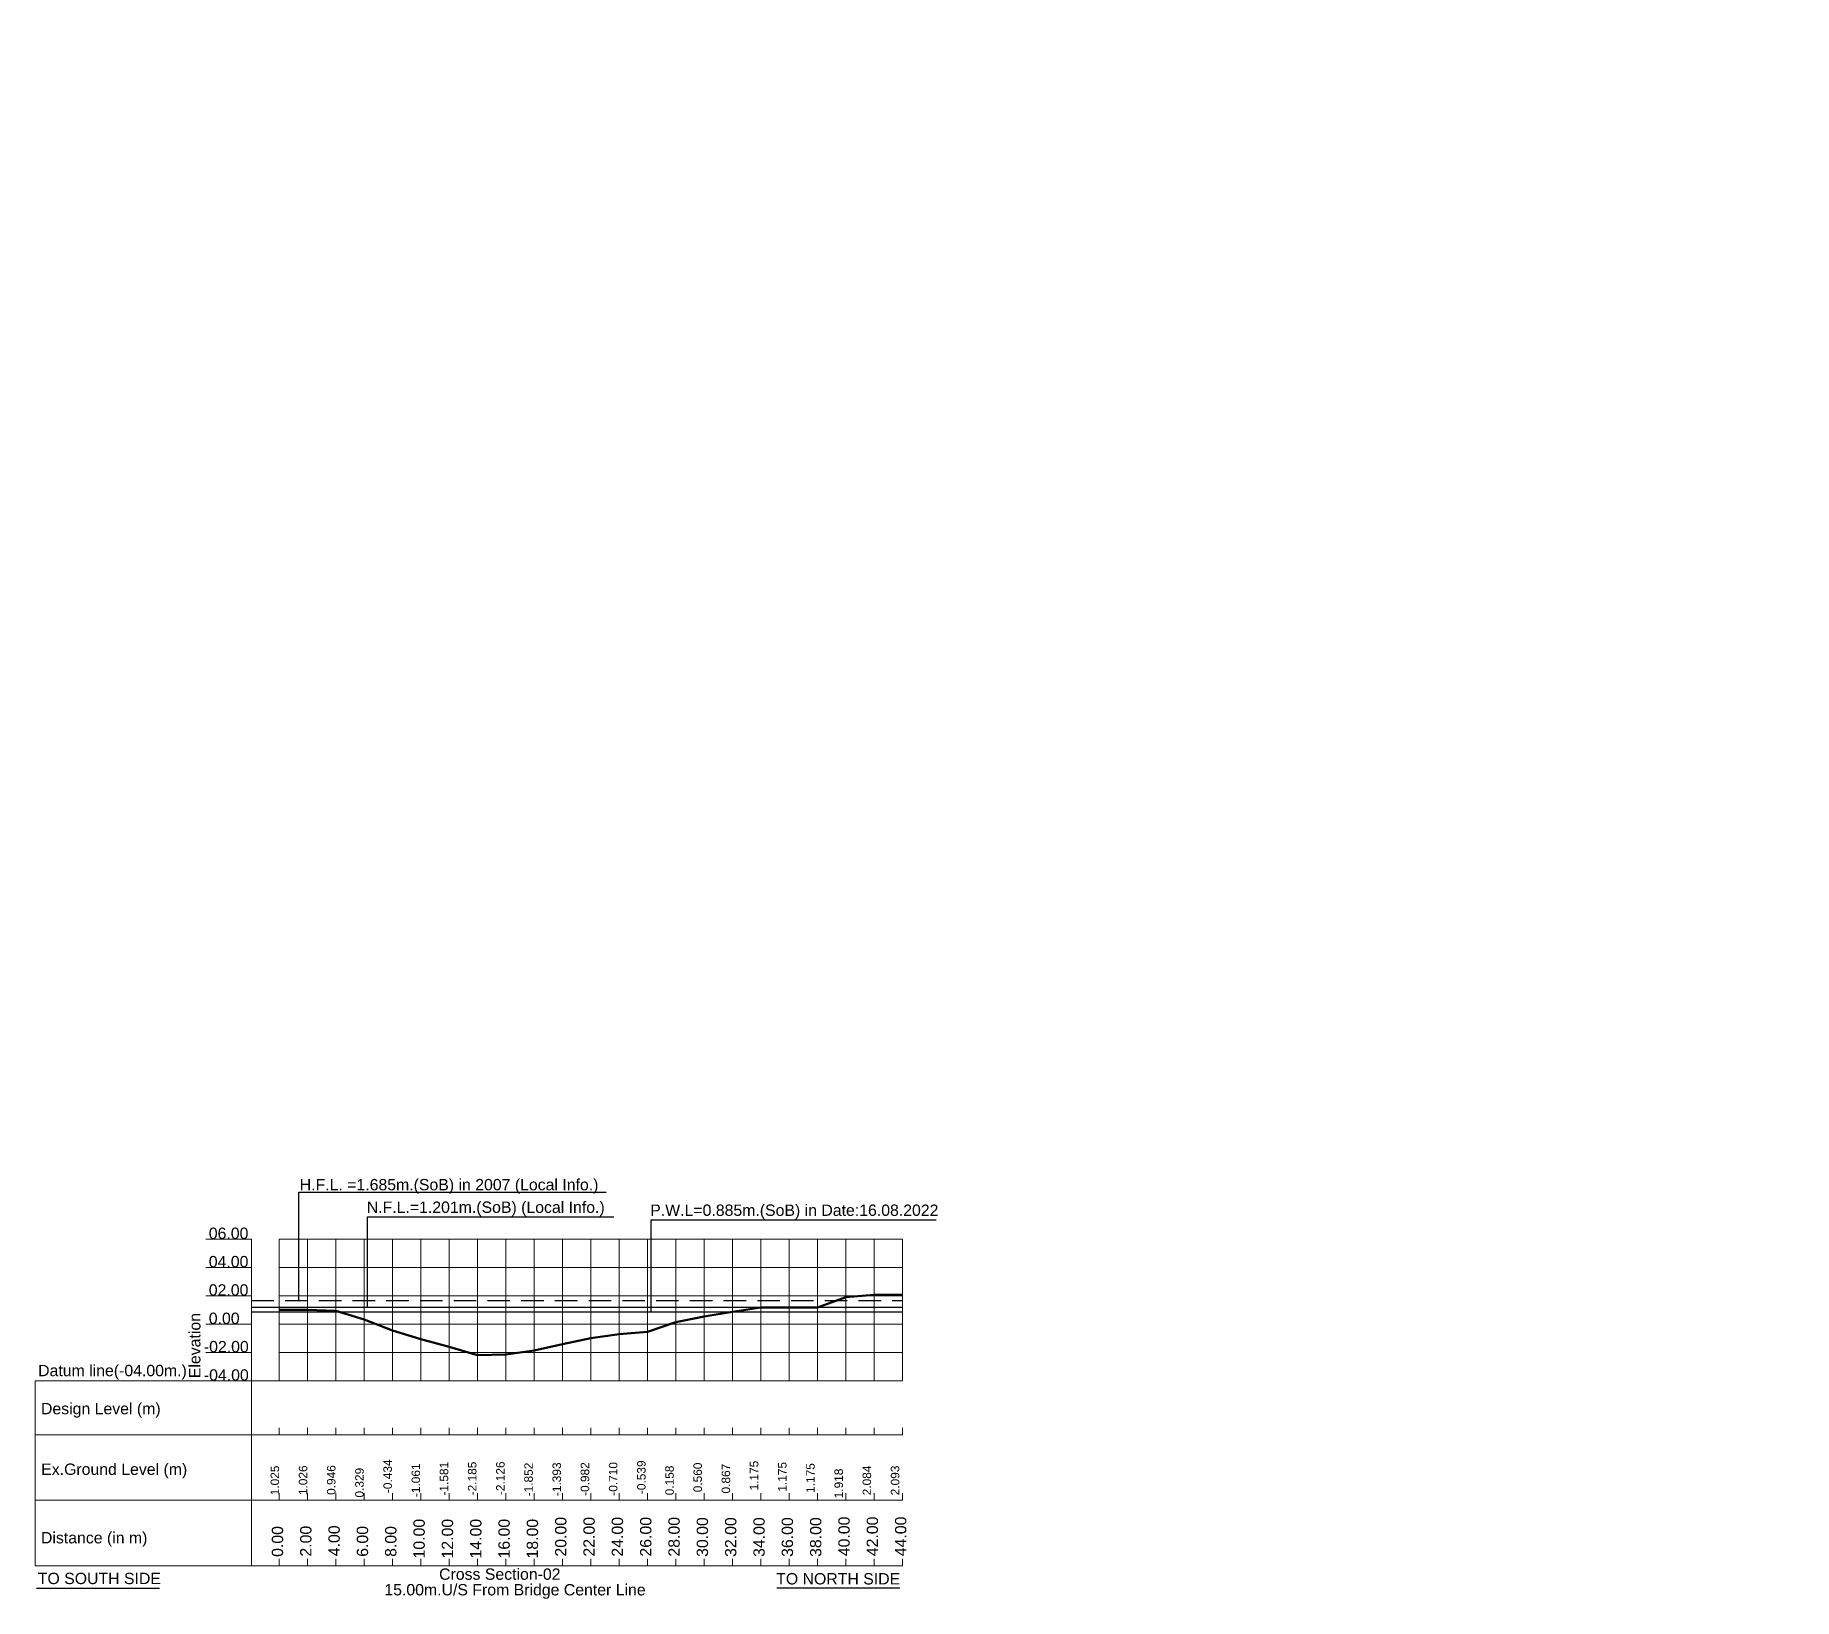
# Model space of a CAD drawing. Header units: millimetres. Extents: x -116975602006 to 5543032, y -156721783972 to 203313.
# Drawn here: x -45568 to 78585, y -47599 to 62751 of the extents above; entities that cross this region are included whole.
import ezdxf

# ---------------------------------------------------------------- set-up
doc = ezdxf.new("R2010")
doc.units = ezdxf.units.MM
doc.header["$LTSCALE"] = 250
for name, pattern in [('DASHED', [19.05, 12.7, -6.35]), ('DASHED2', [0.375, 0.25, -0.125]), ('HIDDEN2', [0.1875, 0.125, -0.0625])]:
    doc.linetypes.add(name, pattern=pattern)
for name, color, linetype, lineweight in [('Bed Level', 7, 'Continuous', 18), ('Offset', 252, 'Continuous', 20), ('Profail', 5, 'Continuous', 18), ('RL', 7, 'Continuous', 18), ('Water Line', 4, 'DASHED', 18)]:
    doc.layers.add(name, color=color, linetype=linetype, lineweight=lineweight)
for name, color, linetype in [('dim', 4, 'Continuous'), ('GRID', 253, 'Continuous'), ('OTHER', 7, 'Continuous'), ('Pile', 11, 'Continuous'), ('Text', 7, 'Continuous')]:
    doc.layers.add(name, color=color, linetype=linetype)
doc.styles.add('ROMANS', font='arial.ttf', dxfattribs={"height": 200})
doc.styles.get("Standard").update_dxf_attribs({"font": 'times.ttf'})
doc.styles.add('text', font='arial.ttf')
doc.dimstyles.get("Standard").update_dxf_attribs({"dimtxt": 500, "dimasz": 700, "dimexe": 80, "dimexo": 70, "dimgap": 30, "dimtad": 1, "dimdec": 0, "dimlfac": -1, "dimzin": 0, "dimdsep": 46, "dimtxsty": 'Standard', "dimcen": 400, "dimadec": 0, "dimazin": 0, "dimtfac": 1, "dimtdec": 0, "dimtix": 1, "dimtofl": 0, "dimtmove": 0, "dimatfit": 3, "dimfxl": 1, "dimtolj": 1, "dimtzin": 0, "dimarcsym": 0})

msp = doc.modelspace()

# ---------------------------------------------------------------- texts
at = {"layer": 'Bed Level', "color": 7, "lineweight": 0, "style": 'text'}
for s, p in [('06.00', (-33311.6, -22202.3)), ('04.00', (-33311.6, -24202.3)), ('02.00', (-33311.6, -26202.3)), ('0.00', (-33311.6, -28202.3)), ('-02.00', (-33658.6, -30202.3)), ('-04.00', (-33658.6, -32202.3))]:
    msp.add_text(s, height=800, dxfattribs=at).set_placement(p)
msp.add_text('Elevation', height=800, rotation=90, dxfattribs=at).set_placement((-33901.5, -32027.3))
at = {"layer": 'dim', "color": 1, "ltscale": 10, "char_height": 13.889, "attachment_point": 8, "rotation": 90}
for insert, width in [((77585.2, 62751.5), 58.007), ((77585.2, 62359.9), 58.566), ((78585.2, 62751.5), 58.007), ((78585.2, 62359.9), 58.566)]:
    msp.add_mtext('{\\fArial|b0|i0|c0;\\c0;', dxfattribs=dict(at, insert=insert, width=width))
at = {"layer": 'OTHER', "color": 4, "linetype": 'HIDDEN2', "lineweight": 13, "ltscale": 5, "style": 'text'}
msp.add_text('H.F.L. =1.685m.(SoB) in 2007 (Local Info.)', height=800, dxfattribs=at).set_placement((-26892.3, -18769, 1844.6))
at = {"layer": 'OTHER', "color": 234, "lineweight": 30, "ltscale": 5, "style": 'text'}
msp.add_text('N.F.L.=1.201m.(SoB) (Local Info.)', height=800, dxfattribs=at).set_placement((-22160.1, -20361.3, 1844.6))
at = {"layer": 'OTHER', "color": 6, "lineweight": 30, "ltscale": 5, "style": 'text'}
msp.add_text('P.W.L=0.885m.(SoB) in Date:16.08.2022', height=800, dxfattribs=at).set_placement((-2145.4, -20573.3, 1844.6))
at = {"layer": 'RL', "lineweight": 5, "style": 'text'}
for s, p in [('10.00', (-18065.7, -44752.7)), ('12.00', (-16065.8, -44752.7)), ('14.00', (-14065.9, -44752.7)), ('16.00', (-12066, -44752.7)), ('18.00', (-10066.1, -44752.7)), ('20.00', (-8066.2, -44619.6)), ('22.00', (-6066.3, -44619.6)), ('24.00', (-4066.4, -44619.6)), ('26.00', (-2066.5, -44619.6)), ('28.00', (-66.6, -44619.6)), ('30.00', (1933.3, -44640.8)), ('32.00', (3933.2, -44640.8)), ('34.00', (5933.1, -44640.8)), ('36.00', (7933, -44640.8)), ('38.00', (9932.9, -44640.8)), ('40.00', (11932.8, -44591.8)), ('42.00', (13932.7, -44591.8)), ('44.00', (15932.6, -44591.8)), ('0.00', (-28065.1, -44640)), ('2.00', (-26065.2, -44619.6)), ('4.00', (-24065.3, -44591.8)), ('6.00', (-22065.5, -44633.5)), ('8.00', (-20065.6, -44638.4))]:
    msp.add_text(s, height=800, rotation=90, dxfattribs=at).set_placement(p)
at = {"layer": 'Text', "color": 7, "lineweight": 5, "style": 'text'}
for s, p in [('Datum line(-04.00m.)', (-45357, -31887.6)), ('Design Level (m)', (-45156.8, -34573.3)), ('Ex.Ground Level (m)', (-45142.1, -38852.4)), ('Distance (in m)', (-45157.7, -43687.3)), ('TO SOUTH SIDE', (-45381.6, -46560.6, -38777.8)), ('Cross Section-02', (-17052.5, -46255.7, -38777.8)), ('TO NORTH SIDE', (6744.2, -46584.2, -38777.8)), ('15.00m.U/S From Bridge Center Line', (-20916.3, -47356, -38777.8))]:
    msp.add_text(s, height=800, rotation=359.991507, dxfattribs=at).set_placement(p)
at = {"layer": 'Text', "ltscale": 0.5, "style": 'ROMANS'}
for s, p in [('1.025', (-28347.6, -40294.1)), ('1.026', (-26357.3, -40280)), ('0.946', (-24367, -40265.7)), ('0.329', (-22375.8, -40450.5)), ('-0.434', (-20387.4, -40137.8)), ('-1.061', (-18395.2, -40422.1)), ('-1.581', (-16405.9, -40308.4)), ('-2.185', (-14416.6, -40294.1)), ('-2.126', (-12426.3, -40280)), ('-1.852', (-10436.1, -40365.2)), ('-1.393', (-8445.8, -40350.9)), ('-0.982', (-6455.5, -40336.8)), ('-0.710', (-4465.2, -40322.6)), ('-0.539', (-2475.9, -40208.9)), ('0.158', (-485.6, -40294.1)), ('0.560', (1502.8, -40080.9)), ('0.867', (3494, -40166.2)), ('1.175', (5482.4, -39953)), ('1.175', (7473.6, -40038.2)), ('1.175', (9464.9, -40123.5)), ('1.918', (11457, -40507.4)), ('2.084', (13445.4, -40294.1)), ('2.093', (15436.5, -40294.1))]:
    msp.add_text(s, height=600, rotation=90, dxfattribs=at).set_placement(p)

# ---------------------------------------------------------------- hatches: boundary and pattern name
at = {"layer": 'Pile', "linetype": 'DASHED'}
h = msp.add_hatch(dxfattribs=at)
h.set_pattern_fill('AR-CONC', color=256, scale=15, style=0)
h.set_pattern_definition([(130, (52800.2, -6314), (-2732.8, -239.1), [285.75, -3143.25]), (185, (52800.2, -6314), (528.6, 2865.8), [228.6, -2514.6]), (79.55, (52572.4, -6333.8), (-2204.1, 2626.75), [242.85, -2671.35]), (133.816, (52800, -5552), (-4066.2, -630.6), [428.6, -4714.9]), (83.364, (52461.3, -5604.5), (-3561, 3711.4), [364.3, -4007]), (188.816, (52800, -5552), (-3561, 3711.4), [342.9, -3771.9]), (159, (52419.2, -5742.4), (-2274.2, -1534), [285.75, -3143.25]), (214, (52419.2, -5742.4), (-927, 2762.8), [228.6, -2514.6]), (108.55, (52229.6, -5870.2), (-3201.2, 1228.8), [242.85, -2671.35]), (142.5, (52800.2, -6313.9), (-46.33, 1268.33), [0, -2484.12, 0, -2552.7, 0, -2524.12]), (172.5, (52800.2, -6313.9), (-1002.3, 1502.7), [0, -1455.42, 0, -2426.97, 0, -962.03]), (212.5, (53649.8, -6313.9), (-2033.86, -85.93), [0, -952.5, 0, -2971.8, 0, -3943.35]), (222.5, (54030.8, -6314), (-2221.94, 381.4), [0, -1238.25, 0, -1973.58, 0, -2800.35])])
h.paths.add_polyline_path([(58318.2, -2324.3), (58318.2, -2399.3), (58668.2, -2399.3), (58668.2, -2324.3)])

# ---------------------------------------------------------------- linework, layer by layer
at = {"layer": 'Bed Level', "color": 7, "lineweight": 0}
for p, q in [((-33514.4, -22223.6), (-30303.4, -22223.6)), ((-33514.4, -24223.6), (-30303.4, -24223.6)), ((-33514.4, -26223.6), (-30303.4, -26223.6)), ((-33514.4, -28223.6), (-30303.4, -28223.6)), ((-33514.4, -30223.6), (-30303.4, -30223.6)), ((-33514.4, -32223.6), (-30303.4, -32223.6)), ((-45567.6, -45277), (13652.4, -45277))]:
    msp.add_line(p, q, dxfattribs=at)
at = {"layer": 'GRID', "color": 0, "lineweight": 13}
for p, q in [((-30303.4, -22223.6), (-30303.4, -45277)), ((-28347.6, -22223.6), (15652.4, -22223.6)), ((-28347.6, -24223.6), (15652.4, -24223.6)), ((-28347.6, -26223.6), (15652.4, -26223.6)), ((-28347.6, -30223.6), (15652.4, -30223.6)), ((-45567.6, -32223.6), (15652.4, -32223.6)), ((-45567.6, -32223.6), (15652.4, -32223.6)), ((-45567.6, -32223.6), (-45567.6, -45277)), ((-30303.4, -32223.6), (15652.4, -32223.6)), ((-30303.4, -32223.6), (15652.4, -32223.6)), ((-45567.6, -36032.7), (15652.4, -36032.7)), ((-45567.6, -40629.8), (15652.4, -40629.8)), ((-45567.6, -40629.8), (15652.4, -40629.8)), ((-45567.6, -45277), (15652.4, -45277))]:
    msp.add_line(p, q, dxfattribs=at)
at = {"layer": 'GRID', "color": 240, "lineweight": 13, "true_color": 0xed1f24}
msp.add_line((-28347.6, -28223.6), (15652.4, -28223.6), dxfattribs=at)
at = {"layer": 'Offset', "color": 0, "lineweight": 0}
for p, q in [((-28347.6, -32223.6), (-28347.6, -22223.6)), ((-26347.6, -32223.6), (-26347.6, -22223.6)), ((-24347.6, -32223.6), (-24347.6, -22223.6)), ((-22347.6, -32223.6), (-22347.6, -22223.6)), ((-20347.6, -32223.6), (-20347.6, -22223.6)), ((-18347.6, -32223.6), (-18347.6, -22223.6)), ((-16347.6, -32223.6), (-16347.6, -22223.6)), ((-14347.6, -32223.6), (-14347.6, -22223.6)), ((-12347.6, -32223.6), (-12347.6, -22223.6)), ((-10347.6, -32223.6), (-10347.6, -22223.6)), ((-8347.6, -32223.6), (-8347.6, -22223.6)), ((-6347.6, -32223.6), (-6347.6, -22223.6)), ((-4347.6, -32223.6), (-4347.6, -22223.6)), ((-2347.6, -32223.6), (-2347.6, -22223.6)), ((-347.6, -32223.6), (-347.6, -22223.6)), ((1652.4, -32223.6), (1652.4, -22223.6)), ((3652.4, -32223.6), (3652.4, -22223.6)), ((5652.4, -32223.6), (5652.4, -22223.6)), ((7652.4, -32223.6), (7652.4, -22223.6)), ((9652.4, -32223.6), (9652.4, -22223.6)), ((11652.4, -32223.6), (11652.4, -22223.6)), ((13652.4, -32223.6), (13652.4, -22223.6)), ((15652.4, -32223.6), (15652.4, -22223.6)), ((-28347.6, -36032.7), (-28347.6, -35540.8)), ((-26347.6, -36032.7), (-26347.6, -35540.8)), ((-24347.6, -36032.7), (-24347.6, -35540.8)), ((-22347.6, -36032.7), (-22347.6, -35540.8)), ((-20347.6, -36032.7), (-20347.6, -35540.8)), ((-18347.6, -36032.7), (-18347.6, -35540.8)), ((-16347.6, -36032.7), (-16347.6, -35540.8)), ((-14347.6, -36032.7), (-14347.6, -35540.8)), ((-12347.6, -36032.7), (-12347.6, -35540.8)), ((-10347.6, -36032.7), (-10347.6, -35540.8)), ((-8347.6, -36032.7), (-8347.6, -35540.8)), ((-6347.6, -36032.7), (-6347.6, -35540.8)), ((-4347.6, -36032.7), (-4347.6, -35540.8)), ((-2347.6, -36032.7), (-2347.6, -35540.8)), ((-347.6, -36032.7), (-347.6, -35540.8)), ((1652.4, -36032.7), (1652.4, -35540.8)), ((3652.4, -36032.7), (3652.4, -35540.8)), ((5652.4, -36032.7), (5652.4, -35540.8)), ((7652.4, -36032.7), (7652.4, -35540.8)), ((9652.4, -36032.7), (9652.4, -35540.8)), ((11652.4, -36032.7), (11652.4, -35540.8)), ((13652.4, -36032.7), (13652.4, -35540.8)), ((15652.4, -36032.7), (15652.4, -35540.8)), ((-28347.6, -40629.8), (-28347.6, -40137.8)), ((-26347.6, -40629.8), (-26347.6, -40137.8)), ((-24347.6, -40629.8), (-24347.6, -40137.8)), ((-22347.6, -40629.8), (-22347.6, -40137.8)), ((-20347.6, -40629.8), (-20347.6, -40137.8)), ((-18347.6, -40629.8), (-18347.6, -40137.8)), ((-16347.6, -40629.8), (-16347.6, -40137.8)), ((-14347.6, -40629.8), (-14347.6, -40137.8)), ((-12347.6, -40629.8), (-12347.6, -40137.8)), ((-10347.6, -40629.8), (-10347.6, -40137.8)), ((-8347.6, -40629.8), (-8347.6, -40137.8)), ((-6347.6, -40629.8), (-6347.6, -40137.8)), ((-4347.6, -40629.8), (-4347.6, -40137.8)), ((-2347.6, -40629.8), (-2347.6, -40137.8)), ((-347.6, -40629.8), (-347.6, -40137.8)), ((1652.4, -40629.8), (1652.4, -40137.8)), ((3652.4, -40629.8), (3652.4, -40137.8)), ((5652.4, -40629.8), (5652.4, -40137.8)), ((7652.4, -40629.8), (7652.4, -40137.8)), ((9652.4, -40629.8), (9652.4, -40137.8)), ((11652.4, -40629.8), (11652.4, -40137.8)), ((13652.4, -40629.8), (13652.4, -40137.8)), ((15652.4, -40629.8), (15652.4, -40137.8)), ((-28347.6, -45277), (-28347.6, -44785.1)), ((-26347.6, -45277), (-26347.6, -44785.1)), ((-24347.6, -45277), (-24347.6, -44785.1)), ((-22347.6, -45277), (-22347.6, -44785.1)), ((-20347.6, -45277), (-20347.6, -44785.1)), ((-18347.6, -45277), (-18347.6, -44785.1)), ((-16347.6, -45277), (-16347.6, -44785.1)), ((-14347.6, -45277), (-14347.6, -44785.1)), ((-12347.6, -45277), (-12347.6, -44785.1)), ((-10347.6, -45277), (-10347.6, -44785.1)), ((-8347.6, -45277), (-8347.6, -44785.1)), ((-6347.6, -45277), (-6347.6, -44785.1)), ((-4347.6, -45277), (-4347.6, -44785.1)), ((-2347.6, -45277), (-2347.6, -44785.1)), ((-347.6, -45277), (-347.6, -44785.1)), ((1652.4, -45277), (1652.4, -44785.1)), ((3652.4, -45277), (3652.4, -44785.1)), ((5652.4, -45277), (5652.4, -44785.1)), ((7652.4, -45277), (7652.4, -44785.1)), ((9652.4, -45277), (9652.4, -44785.1)), ((11652.4, -45277), (11652.4, -44785.1)), ((13652.4, -45277), (13652.4, -44785.1)), ((15652.4, -45277), (15652.4, -44785.1))]:
    msp.add_line(p, q, dxfattribs=at)
at = {"layer": 'OTHER', "color": 234, "linetype": 'DASHED2', "lineweight": 30, "ltscale": 0.5}
msp.add_line((-30303.4, -27022.6), (15652.4, -27022.6), dxfattribs=at)
at = {"layer": 'OTHER', "color": 6, "linetype": 'DASHED2', "lineweight": 30, "ltscale": 0.5}
msp.add_line((-30303.4, -27338.6), (15652.4, -27338.6), dxfattribs=at)
at = {"layer": 'Profail', "lineweight": 50}
msp.add_lwpolyline([(-28347.6, -27198.6), (-26347.6, -27197.6), (-24347.6, -27277.6), (-22347.6, -27894.6), (-20347.6, -28657.6), (-18347.6, -29284.6), (-16347.6, -29804.6), (-14347.6, -30408.6), (-12347.6, -30349.6), (-10347.6, -30075.6), (-8347.6, -29616.6), (-6347.6, -29205.6), (-4347.6, -28933.6), (-2347.6, -28762.6), (-347.6, -28065.6), (1652.4, -27663.6), (3652.4, -27356.6), (5652.4, -27048.6), (7652.4, -27048.6), (9652.4, -27048.6), (11652.4, -26305.6), (13652.4, -26139.6), (15652.4, -26130.6)], dxfattribs=at)
at = {"layer": 'Water Line', "lineweight": 30, "ltscale": 0.5}
msp.add_line((-30303.4, -26538.6), (15652.4, -26538.6), dxfattribs=at)

msp.set_redraw_order([(e.dxf.handle, doc.entitydb.next_handle()) for e in msp.query("TEXT MTEXT ATTDEF DIMENSION ARC_DIMENSION")])  # texts and dimensions are drawn at this point

# ---------------------------------------------------------------- leaders
at = {"lineweight": 15}
for points in [[(-45477.9, -46844.6), (-36792, -46844.6)], [(15483.4, -46844.6), (6791, -46844.6)]]:
    msp.add_leader(points, dimstyle='Standard', override={"dimasz": 1, "dimgap": 0.09, "dimtad": 0}, dxfattribs=at)
at = {"layer": 'OTHER', "color": 4, "lineweight": 25}
msp.add_leader([(-26944.6, -26538.6, 1844.6), (-26944.6, -18907.8, 1844.6), (-5259.2, -18907.8, 1844.6)], dimstyle='Standard', override={"dimasz": 1, "dimgap": 0.09, "dimtad": 0}, dxfattribs=at)
at = {"layer": 'OTHER', "color": 234, "lineweight": 25, "ltscale": 5}
msp.add_leader([(-22105.1, -27022.6, 1844.6), (-22105.1, -20637.9, 1844.6), (-4715.2, -20637.9, 1844.6)], dimstyle='Standard', override={"dimasz": 1}, dxfattribs=at)
at = {"layer": 'OTHER', "color": 6, "lineweight": 25, "ltscale": 5}
msp.add_leader([(-2090.4, -27338.6, 1844.6), (-2090.4, -20849.9, 1844.6), (18031.7, -20849.9, 1844.6)], dimstyle='Standard', override={"dimasz": 1}, dxfattribs=at)

doc.saveas('drawing.dxf')
